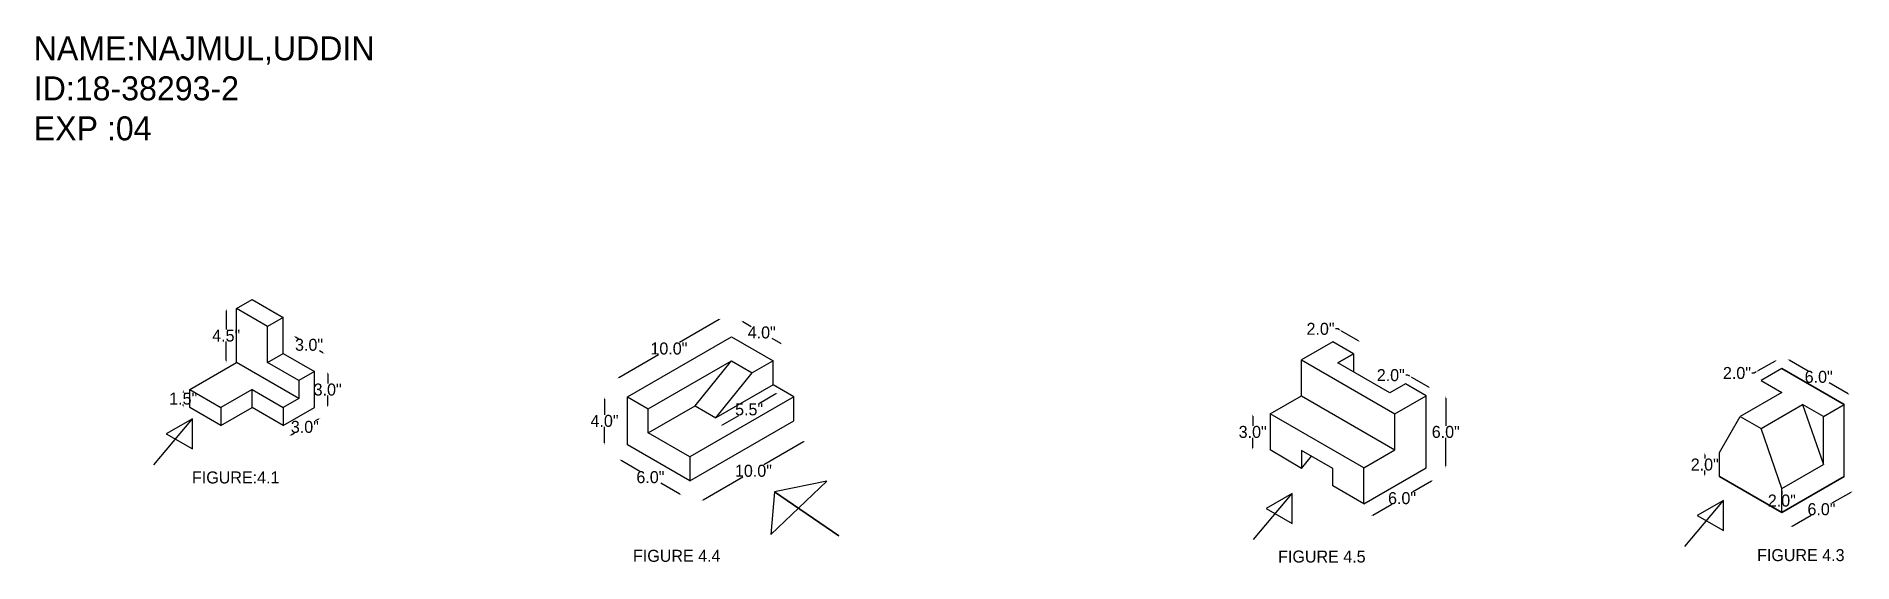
# Model space of a CAD drawing. Header units: inches. Extents: x -394 to 552, y -60 to 150.
# Drawn here: x 15.9 to 167.1, y 22.2 to 66.1 of the extents above; entities that cross this region are included whole.
import ezdxf

# ---------------------------------------------------------------- set-up
doc = ezdxf.new("R2010")
doc.units = ezdxf.units.IN
doc.header["$MEASUREMENT"] = 0
doc.dimstyles.get("Standard").update_dxf_attribs({"dimtxt": 1, "dimasz": 0.18, "dimexe": 0.18, "dimexo": 0.0625, "dimgap": 0, "dimtad": 0, "dimtih": 1, "dimtoh": 1, "dimdec": 1, "dimzin": 0, "dimdsep": 46, "dimlunit": 3, "dimtxsty": 'Standard', "dimcen": 0, "dimse1": 1, "dimse2": 1, "dimadec": 0, "dimazin": 0, "dimtfac": 1, "dimtdec": 1, "dimtofl": 0, "dimtmove": 0, "dimatfit": 3, "dimfxl": 1, "dimtolj": 1, "dimtzin": 0, "dimarcsym": 0})

msp = doc.modelspace()

# ---------------------------------------------------------------- texts
at = {"attachment_point": 1}
for s, insert, char_height, width in [('NAME:NAJMUL,UDDIN\\PID:18-38293-2\\PEXP :04', (15.64, 66.06), 2, 54.4567), ('FIGURE:4.1', (28.82, 29.8), 1, 12.7561), ('FIGURE 4.4', (65.55, 23.27), 1, 33.4551), ('FIGURE 4.5', (119.28, 23.21), 1, 35.3085), ('FIGURE 4.3', (159.17, 23.33), 1, 17.1097)]:
    msp.add_mtext(s, dxfattribs=dict(at, insert=insert, char_height=char_height, width=width))

# ---------------------------------------------------------------- blocks, each defined once
blk = doc.blocks.new('*D6')
at = {"color": 0, "lineweight": -2}
for p, q in [((133.24, 35.91), (133.24, 33.59)), ((133.24, 30.27), (133.24, 32.59))]:
    blk.add_line(p, q, dxfattribs=at)
at = {"color": 0}
for points in [[(133.21, 35.91), (133.27, 35.91), (133.24, 36.09)], [(133.21, 30.27), (133.27, 30.27), (133.24, 30.09)]]:
    blk.add_solid(points, dxfattribs=at)
at = {"layer": 'Defpoints', "color": 0}
for p in [(131.61, 36.09), (131.61, 30.09), (133.24, 30.09)]:
    blk.add_point(p, dxfattribs=at)
at = {"color": 0, "insert": (133.24, 33.09), "char_height": 1, "attachment_point": 5}
blk.add_mtext('\\A1;6.0"', dxfattribs=at)
blk = doc.blocks.new('*D7')
at = {"color": 0, "lineweight": -2}
for p, q in [((132.04, 28.98), (130.47, 28.07)), ((127.16, 26.16), (128.74, 27.07))]:
    blk.add_line(p, q, dxfattribs=at)
at = {"color": 0}
for points in [[(132.03, 29.01), (132.06, 28.96), (132.2, 29.07)], [(127.15, 26.19), (127.18, 26.14), (127, 26.07)]]:
    blk.add_solid(points, dxfattribs=at)
at = {"layer": 'Defpoints', "color": 0}
for p in [(131.61, 30.09), (132.2, 29.07), (126.41, 27.09)]:
    blk.add_point(p, dxfattribs=at)
at = {"color": 0, "insert": (129.6, 27.57), "char_height": 1, "attachment_point": 5}
blk.add_mtext('\\A1;6.0"', dxfattribs=at)
blk = doc.blocks.new('*D8')
at = {"color": 0, "lineweight": -2}
for p, q in [((130.09, 37.82), (129.91, 37.82)), ((130.25, 37.73), (130.09, 37.82)), ((131.83, 36.82), (130.41, 37.64))]:
    blk.add_line(p, q, dxfattribs=at)
at = {"color": 0}
for points in [[(130.42, 37.67), (130.39, 37.62), (130.25, 37.73)], [(131.84, 36.85), (131.81, 36.8), (131.98, 36.73)]]:
    blk.add_solid(points, dxfattribs=at)
at = {"layer": 'Defpoints', "color": 0}
for p in [(129.88, 37.09), (130.25, 37.73), (131.61, 36.09)]:
    blk.add_point(p, dxfattribs=at)
at = {"color": 0, "insert": (128.66, 37.82), "char_height": 1, "attachment_point": 5}
blk.add_mtext('\\A1;2.0"', dxfattribs=at)
blk = doc.blocks.new('*D9')
at = {"color": 0, "lineweight": -2}
for p, q in [((124.24, 41.68), (124.06, 41.68)), ((124.39, 41.59), (124.24, 41.68)), ((125.97, 40.68), (124.55, 41.5))]:
    blk.add_line(p, q, dxfattribs=at)
at = {"color": 0}
for points in [[(124.56, 41.53), (124.53, 41.47), (124.39, 41.59)], [(125.98, 40.71), (125.95, 40.65), (126.12, 40.59)]]:
    blk.add_solid(points, dxfattribs=at)
at = {"layer": 'Defpoints', "color": 0}
for p in [(124.39, 41.59), (123.82, 40.59), (125.55, 39.59)]:
    blk.add_point(p, dxfattribs=at)
at = {"color": 0, "insert": (122.81, 41.68), "char_height": 1, "attachment_point": 5}
blk.add_mtext('\\A1;2.0"', dxfattribs=at)
blk = doc.blocks.new('*D10')
at = {"color": 0, "lineweight": -2}
for p, q in [((117.16, 34.41), (117.16, 33.59)), ((117.16, 31.77), (117.16, 32.59))]:
    blk.add_line(p, q, dxfattribs=at)
at = {"color": 0}
for points in [[(117.13, 34.41), (117.19, 34.41), (117.16, 34.59)], [(117.13, 31.77), (117.19, 31.77), (117.16, 31.59)]]:
    blk.add_solid(points, dxfattribs=at)
at = {"layer": 'Defpoints', "color": 0}
for p in [(117.16, 34.59), (118.62, 34.59), (118.62, 31.59)]:
    blk.add_point(p, dxfattribs=at)
at = {"color": 0, "insert": (117.16, 33.09), "char_height": 1, "attachment_point": 5}
blk.add_mtext('\\A1;3.0"', dxfattribs=at)
blk = doc.blocks.new('*D20')
at = {"color": 0, "lineweight": -2}
for p, q in [((39.36, 34.17), (39.09, 34.01)), ((37.08, 32.85), (37.35, 33.01))]:
    blk.add_line(p, q, dxfattribs=at)
at = {"color": 0}
for points in [[(39.35, 34.19), (39.38, 34.14), (39.52, 34.26)], [(37.06, 32.87), (37.09, 32.82), (36.92, 32.76)]]:
    blk.add_solid(points, dxfattribs=at)
at = {"layer": 'Defpoints', "color": 0}
for p in [(39.02, 35.12), (36.42, 33.62), (39.52, 34.26)]:
    blk.add_point(p, dxfattribs=at)
at = {"color": 0, "insert": (38.22, 33.51), "char_height": 1, "attachment_point": 5}
blk.add_mtext('\\A1;3.0"', dxfattribs=at)
blk = doc.blocks.new('*D21')
at = {"color": 0, "lineweight": -2}
for p, q in [((40.12, 37.94), (40.12, 37.12)), ((40.12, 35.3), (40.12, 36.12))]:
    blk.add_line(p, q, dxfattribs=at)
at = {"color": 0}
for points in [[(40.09, 37.94), (40.15, 37.94), (40.12, 38.12)], [(40.09, 35.3), (40.15, 35.3), (40.12, 35.12)]]:
    blk.add_solid(points, dxfattribs=at)
at = {"layer": 'Defpoints', "color": 0}
for p in [(39.02, 38.12), (40.12, 38.12), (39.02, 35.12)]:
    blk.add_point(p, dxfattribs=at)
at = {"color": 0, "insert": (40.12, 36.62), "char_height": 1, "attachment_point": 5}
blk.add_mtext('\\A1;3.0"', dxfattribs=at)
blk = doc.blocks.new('*D22')
at = {"color": 0, "lineweight": -2}
for p, q in [((28.09, 36.44), (28.09, 36.37)), ((28.09, 35.3), (28.09, 35.37))]:
    blk.add_line(p, q, dxfattribs=at)
at = {"color": 0}
for points in [[(28.06, 36.44), (28.12, 36.44), (28.09, 36.62)], [(28.06, 35.3), (28.12, 35.3), (28.09, 35.12)]]:
    blk.add_solid(points, dxfattribs=at)
at = {"layer": 'Defpoints', "color": 0}
for p in [(28.09, 36.62), (28.63, 36.62), (28.63, 35.12)]:
    blk.add_point(p, dxfattribs=at)
at = {"color": 0, "insert": (28.09, 35.87), "char_height": 1, "attachment_point": 5}
blk.add_mtext('\\A1;1.5"', dxfattribs=at)
blk = doc.blocks.new('*D23')
at = {"color": 0, "lineweight": -2}
for p, q in [((31.67, 43.19), (31.67, 41.62)), ((31.67, 39.05), (31.67, 40.62))]:
    blk.add_line(p, q, dxfattribs=at)
at = {"color": 0}
for points in [[(31.64, 43.19), (31.7, 43.19), (31.67, 43.37)], [(31.64, 39.05), (31.7, 39.05), (31.67, 38.87)]]:
    blk.add_solid(points, dxfattribs=at)
at = {"layer": 'Defpoints', "color": 0}
for p in [(31.67, 43.37), (32.53, 43.37), (32.53, 38.87)]:
    blk.add_point(p, dxfattribs=at)
at = {"color": 0, "insert": (31.67, 41.12), "char_height": 1, "attachment_point": 5}
blk.add_mtext('\\A1;4.5"', dxfattribs=at)
blk = doc.blocks.new('*D24')
at = {"color": 0, "lineweight": -2}
for p, q in [((37.43, 41.01), (37.71, 40.85)), ((39.72, 39.69), (39.44, 39.85))]:
    blk.add_line(p, q, dxfattribs=at)
at = {"color": 0}
for points in [[(37.45, 41.03), (37.42, 40.98), (37.28, 41.1)], [(39.73, 39.71), (39.7, 39.66), (39.87, 39.6)]]:
    blk.add_solid(points, dxfattribs=at)
at = {"layer": 'Defpoints', "color": 0}
for p in [(36.42, 39.62), (39.87, 39.6), (39.02, 38.12)]:
    blk.add_point(p, dxfattribs=at)
at = {"color": 0, "insert": (38.57, 40.35), "char_height": 1, "attachment_point": 5}
blk.add_mtext('\\A1;3.0"', dxfattribs=at)
blk = doc.blocks.new('*D45')
at = {"color": 0, "lineweight": -2}
for p, q in [((79.75, 32.26), (76.44, 30.35)), ((71.4, 27.44), (74.71, 29.35))]:
    blk.add_line(p, q, dxfattribs=at)
at = {"color": 0}
for points in [[(79.74, 32.29), (79.77, 32.23), (79.91, 32.35)], [(71.39, 27.47), (71.42, 27.41), (71.25, 27.35)]]:
    blk.add_solid(points, dxfattribs=at)
at = {"layer": 'Defpoints', "color": 0}
for p in [(78.95, 34.01), (79.91, 32.35), (70.29, 29.01)]:
    blk.add_point(p, dxfattribs=at)
at = {"color": 0, "insert": (75.58, 29.85), "char_height": 1, "attachment_point": 5}
blk.add_mtext('\\A1;10.0"', dxfattribs=at)
blk = doc.blocks.new('*D46')
at = {"color": 0, "lineweight": -2}
for p, q in [((64.56, 30.73), (66.13, 29.82)), ((69.44, 27.91), (67.87, 28.82))]:
    blk.add_line(p, q, dxfattribs=at)
at = {"color": 0}
for points in [[(64.57, 30.75), (64.54, 30.7), (64.4, 30.82)], [(69.46, 27.93), (69.43, 27.88), (69.6, 27.82)]]:
    blk.add_solid(points, dxfattribs=at)
at = {"layer": 'Defpoints', "color": 0}
for p in [(65.09, 32.01), (64.4, 30.82), (70.29, 29.01)]:
    blk.add_point(p, dxfattribs=at)
at = {"color": 0, "insert": (67, 29.32), "char_height": 1, "attachment_point": 5}
blk.add_mtext('\\A1;6.0"', dxfattribs=at)
blk = doc.blocks.new('*D47')
at = {"color": 0, "lineweight": -2}
for p, q in [((63.18, 35.83), (63.18, 34.51)), ((63.18, 32.19), (63.18, 33.51))]:
    blk.add_line(p, q, dxfattribs=at)
at = {"color": 0}
for points in [[(63.15, 35.83), (63.21, 35.83), (63.18, 36.01)], [(63.15, 32.19), (63.21, 32.19), (63.18, 32.01)]]:
    blk.add_solid(points, dxfattribs=at)
at = {"layer": 'Defpoints', "color": 0}
for p in [(63.18, 36.01), (65.09, 36.01), (65.09, 32.01)]:
    blk.add_point(p, dxfattribs=at)
at = {"color": 0, "insert": (63.18, 34.01), "char_height": 1, "attachment_point": 5}
blk.add_mtext('\\A1;4.0"', dxfattribs=at)
blk = doc.blocks.new('*D48')
at = {"color": 0, "lineweight": -2}
for p, q in [((74.69, 42.29), (75.4, 41.88)), ((77.85, 40.47), (77.14, 40.88))]:
    blk.add_line(p, q, dxfattribs=at)
at = {"color": 0}
for points in [[(74.71, 42.31), (74.68, 42.26), (74.54, 42.38)], [(77.86, 40.49), (77.83, 40.44), (78, 40.38)]]:
    blk.add_solid(points, dxfattribs=at)
at = {"layer": 'Defpoints', "color": 0}
for p in [(73.75, 41.01), (78, 40.38), (77.22, 39.01)]:
    blk.add_point(p, dxfattribs=at)
at = {"color": 0, "insert": (76.27, 41.38), "char_height": 1, "attachment_point": 5}
blk.add_mtext('\\A1;4.0"', dxfattribs=at)
blk = doc.blocks.new('*D49')
at = {"color": 0, "lineweight": -2}
for p, q in [((72.72, 42.45), (69.41, 40.54)), ((64.37, 37.63), (67.68, 39.54))]:
    blk.add_line(p, q, dxfattribs=at)
at = {"color": 0}
for points in [[(72.7, 42.47), (72.73, 42.42), (72.87, 42.54)], [(64.35, 37.65), (64.38, 37.6), (64.21, 37.54)]]:
    blk.add_solid(points, dxfattribs=at)
at = {"layer": 'Defpoints', "color": 0}
for p in [(72.87, 42.54), (73.75, 41.01), (65.09, 36.01)]:
    blk.add_point(p, dxfattribs=at)
at = {"color": 0, "insert": (68.54, 40.04), "char_height": 1, "attachment_point": 5}
blk.add_mtext('\\A1;10.0"', dxfattribs=at)
blk = doc.blocks.new('*D50')
at = {"color": 0, "lineweight": -2}
for p, q in [((77.44, 36.26), (76.08, 35.47)), ((72.99, 33.69), (74.35, 34.47))]:
    blk.add_line(p, q, dxfattribs=at)
at = {"color": 0}
for points in [[(77.43, 36.29), (77.46, 36.23), (77.6, 36.35)], [(72.98, 33.72), (73.01, 33.66), (72.84, 33.6)]]:
    blk.add_solid(points, dxfattribs=at)
at = {"layer": 'Defpoints', "color": 0}
for p in [(77.22, 37.01), (77.6, 36.35), (72.45, 34.26)]:
    blk.add_point(p, dxfattribs=at)
at = {"color": 0, "insert": (75.22, 34.97), "char_height": 1, "attachment_point": 5}
blk.add_mtext('\\A1;5.5"', dxfattribs=at)
blk = doc.blocks.new('*D58')
at = {"color": 0, "lineweight": -2}
for p, q in [((166.97, 28.06), (165.4, 27.15)), ((162.09, 25.24), (163.66, 26.15))]:
    blk.add_line(p, q, dxfattribs=at)
at = {"color": 0}
for points in [[(166.96, 28.09), (166.99, 28.04), (167.13, 28.15)], [(162.07, 25.27), (162.1, 25.22), (161.93, 25.15)]]:
    blk.add_solid(points, dxfattribs=at)
at = {"layer": 'Defpoints', "color": 0}
for p in [(166.43, 29.37), (167.13, 28.15), (161.23, 26.37)]:
    blk.add_point(p, dxfattribs=at)
at = {"color": 0, "insert": (164.53, 26.65), "char_height": 1, "attachment_point": 5}
blk.add_mtext('\\A1;6.0"', dxfattribs=at)
blk = doc.blocks.new('*D59')
at = {"color": 0, "lineweight": -2}
for p, q in [((161.85, 39.09), (163.43, 38.18)), ((166.74, 36.27), (165.16, 37.18))]:
    blk.add_line(p, q, dxfattribs=at)
at = {"color": 0}
for points in [[(161.87, 39.11), (161.84, 39.06), (161.7, 39.18)], [(166.75, 36.29), (166.72, 36.24), (166.89, 36.18)]]:
    blk.add_solid(points, dxfattribs=at)
at = {"layer": 'Defpoints', "color": 0}
for p in [(161.23, 38.37), (166.43, 35.37), (166.89, 36.18)]:
    blk.add_point(p, dxfattribs=at)
at = {"color": 0, "insert": (164.3, 37.68), "char_height": 1, "attachment_point": 5}
blk.add_mtext('\\A1;6.0"', dxfattribs=at)
blk = doc.blocks.new('*D60')
at = {"color": 0, "lineweight": -2}
for p, q in [((158.92, 38), (158.74, 38)), ((159.08, 38.09), (158.92, 38)), ((160.66, 39), (159.24, 38.18))]:
    blk.add_line(p, q, dxfattribs=at)
at = {"color": 0}
for points in [[(159.22, 38.21), (159.25, 38.15), (159.08, 38.09)], [(160.64, 39.03), (160.67, 38.97), (160.81, 39.09)]]:
    blk.add_solid(points, dxfattribs=at)
at = {"layer": 'Defpoints', "color": 0}
for p in [(159.08, 38.09), (161.23, 38.37), (159.5, 37.37)]:
    blk.add_point(p, dxfattribs=at)
at = {"color": 0, "insert": (157.49, 38), "char_height": 1, "attachment_point": 5}
blk.add_mtext('\\A1;2.0"', dxfattribs=at)
blk = doc.blocks.new('*D61')
at = {"color": 0, "lineweight": -2}
for p, q in [((161.23, 28.19), (161.23, 27.87)), ((161.23, 26.55), (161.23, 26.87))]:
    blk.add_line(p, q, dxfattribs=at)
at = {"color": 0}
for points in [[(161.2, 28.19), (161.26, 28.19), (161.23, 28.37)], [(161.2, 26.55), (161.26, 26.55), (161.23, 26.37)]]:
    blk.add_solid(points, dxfattribs=at)
at = {"layer": 'Defpoints', "color": 0}
for p in [(161.23, 28.37), (161.23, 28.37), (161.23, 26.37)]:
    blk.add_point(p, dxfattribs=at)
at = {"color": 0, "insert": (161.23, 27.37), "char_height": 1, "attachment_point": 5}
blk.add_mtext('\\A1;2.0"', dxfattribs=at)
blk = doc.blocks.new('*D62')
at = {"color": 0, "lineweight": -2}
for p, q in [((154.81, 31.19), (154.81, 30.87)), ((154.81, 29.55), (154.81, 29.87))]:
    blk.add_line(p, q, dxfattribs=at)
at = {"color": 0}
for points in [[(154.78, 31.19), (154.84, 31.19), (154.81, 31.37)], [(154.78, 29.55), (154.84, 29.55), (154.81, 29.37)]]:
    blk.add_solid(points, dxfattribs=at)
at = {"layer": 'Defpoints', "color": 0}
for p in [(154.81, 31.37), (156.03, 31.37), (156.03, 29.37)]:
    blk.add_point(p, dxfattribs=at)
at = {"color": 0, "insert": (154.81, 30.37), "char_height": 1, "attachment_point": 5}
blk.add_mtext('\\A1;2.0"', dxfattribs=at)

# ---------------------------------------------------------------- dimensions: what is measured, and where the dimension line sits
for p1, p2, distance, picture, middle in [((32.53, 38.87), (32.53, 43.37), 0.86, '*D23', (31.67, 41.12)), ((65.09, 36.01), (73.75, 41.01), 1.76, '*D49', (68.54, 40.04)), ((73.75, 41.01), (77.22, 39.01), 1.57, '*D48', (76.27, 41.38)), ((36.42, 39.62), (39.02, 38.12), 1.71, '*D24', (38.57, 40.35)), ((125.55, 39.59), (123.82, 40.59), -1.15, '*D9', (122.81, 41.68)), ((39.02, 35.12), (39.02, 38.12), -1.1, '*D21', (40.12, 36.62)), ((131.61, 36.09), (129.88, 37.09), -0.74, '*D8', (128.66, 37.82)), ((161.23, 38.37), (159.5, 37.37), -0.83, '*D60', (157.49, 38)), ((161.23, 38.37), (166.43, 35.37), 0.94, '*D59', (164.3, 37.68)), ((28.63, 35.12), (28.63, 36.62), 0.54, '*D22', (28.09, 35.87)), ((72.45, 34.26), (77.22, 37.01), -0.77, '*D50', (75.22, 34.97)), ((36.42, 33.62), (39.02, 35.12), -1, '*D20', (38.22, 33.51)), ((65.09, 32.01), (65.09, 36.01), 1.91, '*D47', (63.18, 34.01)), ((70.29, 29.01), (78.95, 34.01), -1.92, '*D45', (75.58, 29.85)), ((70.29, 29.01), (65.09, 32.01), 1.38, '*D46', (67, 29.32)), ((156.03, 29.37), (156.03, 31.37), 1.22, '*D62', (154.81, 30.37)), ((126.41, 27.09), (131.61, 30.09), -1.18, '*D7', (129.6, 27.57)), ((161.23, 26.37), (166.43, 29.37), -1.4, '*D58', (164.53, 26.65)), ((161.23, 26.37), (161.23, 28.37), 0, '*D61', (161.23, 27.37))]:
    dim = msp.add_aligned_dim(p1=p1, p2=p2, distance=distance, dimstyle='Standard')
    dim.commit()
    dim.dimension.update_dxf_attribs({"geometry": picture, "text_midpoint": middle})
for base, p1, p2, picture, middle in [((133.24, 30.09), (131.61, 36.09), (131.61, 30.09), '*D6', (133.24, 33.09)), ((117.16, 34.59), (118.62, 31.59), (118.62, 34.59), '*D10', (117.16, 33.09))]:
    dim = msp.add_linear_dim(base=base, p1=p1, p2=p2, angle=90, dimstyle='Standard')
    dim.commit()
    dim.dimension.update_dxf_attribs({"geometry": picture, "text_midpoint": middle})

# ---------------------------------------------------------------- linework, layer by layer
for p, q in [((32.53, 43.37), (33.82, 44.12)), ((33.82, 44.12), (36.42, 42.62)), ((32.53, 38.87), (32.53, 43.37)), ((35.12, 41.87), (32.53, 43.37)), ((36.42, 42.62), (35.12, 41.87)), ((36.42, 39.62), (36.42, 42.62)), ((35.12, 38.87), (35.12, 41.87)), ((65.09, 36.01), (73.75, 41.01)), ((73.75, 41.01), (77.22, 39.01)), ((35.12, 38.87), (36.42, 39.62)), ((36.42, 39.62), (39.02, 38.12)), ((123.82, 40.59), (121.22, 39.09)), ((125.55, 39.59), (123.82, 40.59)), ((124.25, 38.84), (125.55, 39.59)), ((125.55, 39.59), (124.25, 38.84)), ((125.55, 39.59), (124.25, 38.84)), ((125.55, 39.59), (125.55, 38.09)), ((28.63, 36.62), (32.53, 38.87)), ((37.72, 35.87), (32.53, 38.87)), ((37.72, 37.37), (35.12, 38.87)), ((39.02, 38.12), (37.72, 37.37)), ((39.02, 35.12), (39.02, 38.12)), ((66.82, 35.01), (73.75, 39.01)), ((70.72, 35.26), (73.75, 39.01)), ((72.45, 34.26), (75.48, 38.01)), ((73.75, 39.01), (75.48, 38.01)), ((77.22, 39.01), (75.48, 38.01)), ((77.22, 37.01), (77.22, 39.01)), ((121.22, 36.09), (121.22, 39.09)), ((121.22, 39.09), (129.01, 34.59)), ((128.58, 36.34), (124.25, 38.84)), ((161.23, 38.37), (159.5, 37.37)), ((166.43, 35.37), (161.23, 38.37)), ((161.23, 38.37), (166.43, 35.37)), ((28.63, 35.12), (28.63, 36.62)), ((28.63, 36.62), (31.23, 35.12)), ((33.82, 36.62), (31.23, 35.12)), ((33.82, 35.12), (33.82, 36.62)), ((33.82, 36.62), (36.42, 35.12)), ((37.72, 37.37), (37.72, 35.87)), ((77.22, 37.01), (72.45, 34.26)), ((78.95, 36.01), (77.22, 37.01)), ((129.88, 37.09), (128.58, 36.34)), ((131.61, 36.09), (129.88, 37.09)), ((161.23, 36.37), (157.77, 34.37)), ((159.5, 37.37), (161.23, 36.37)), ((31.23, 33.62), (28.63, 35.12)), ((31.23, 33.62), (33.82, 35.12)), ((31.23, 35.12), (31.23, 33.62)), ((36.42, 33.62), (33.82, 35.12)), ((37.72, 35.87), (36.42, 35.12)), ((36.42, 35.12), (36.42, 33.62)), ((36.42, 33.62), (39.02, 35.12)), ((65.09, 32.01), (65.09, 36.01)), ((65.09, 36.01), (66.82, 35.01)), ((66.82, 33.01), (70.72, 35.26)), ((66.82, 33.01), (66.82, 35.01)), ((78.95, 36.01), (70.29, 31.01)), ((70.72, 35.26), (72.45, 34.26)), ((78.95, 34.01), (78.95, 36.01)), ((118.62, 34.59), (121.22, 36.09)), ((121.22, 36.09), (129.01, 31.59)), ((129.01, 34.59), (131.61, 36.09)), ((131.61, 30.09), (131.61, 36.09)), ((159.5, 33.37), (162.96, 35.37)), ((164.69, 34.37), (162.96, 35.37)), ((162.96, 35.37), (164.69, 30.37)), ((164.69, 34.37), (166.43, 35.37)), ((164.69, 34.37), (166.43, 35.37)), ((166.43, 29.37), (166.43, 35.37)), ((25.64, 30.36), (28.85, 34.19)), ((28.85, 34.19), (26.68, 32.94)), ((28.85, 31.69), (28.85, 34.19)), ((70.29, 29.01), (78.95, 34.01)), ((126.41, 30.09), (118.62, 34.59)), ((118.62, 34.59), (118.62, 31.59)), ((129.01, 31.59), (129.01, 34.59)), ((156.03, 31.37), (157.77, 34.37)), ((157.77, 34.37), (159.5, 33.37)), ((161.23, 28.37), (159.5, 33.37)), ((164.69, 30.37), (164.69, 34.37)), ((26.68, 32.94), (28.85, 31.69)), ((70.29, 29.01), (65.09, 32.01)), ((70.29, 31.01), (66.82, 33.01)), ((70.29, 31.01), (70.29, 29.01)), ((121.22, 30.06), (118.62, 31.59)), ((123.82, 30.06), (121.22, 31.56)), ((121.22, 31.56), (121.22, 30.06)), ((121.22, 30.06), (122.07, 31.07)), ((126.41, 30.09), (129.01, 31.59)), ((156.03, 29.37), (156.03, 31.37)), ((161.23, 28.37), (164.69, 30.37)), ((77.02, 24.54), (81.68, 28.99)), ((81.68, 28.99), (77.32, 28.1)), ((123.82, 28.59), (123.82, 30.06)), ((126.41, 27.09), (131.61, 30.09)), ((126.41, 27.09), (126.41, 30.09)), ((161.23, 26.37), (156.03, 29.37)), ((156.03, 29.37), (161.23, 26.37)), ((156.03, 29.37), (161.23, 26.37)), ((161.23, 26.37), (166.43, 29.37)), ((161.23, 26.37), (166.43, 29.37)), ((166.43, 29.37), (161.23, 26.37)), ((77.32, 28.1), (77.02, 24.54)), ((77.32, 28.1), (82.68, 24.44)), ((82.68, 24.44), (77.32, 28.1)), ((117.24, 24.13), (120.46, 27.96)), ((120.46, 27.96), (118.29, 26.71)), ((120.46, 25.46), (120.46, 27.96)), ((126.41, 27.09), (123.82, 28.59)), ((153.14, 23.55), (156.36, 27.38)), ((156.36, 27.38), (154.19, 26.13)), ((156.36, 24.88), (156.36, 27.38)), ((161.23, 26.37), (161.23, 28.37)), ((118.29, 26.71), (120.46, 25.46)), ((154.19, 26.13), (156.36, 24.88))]:
    msp.add_line(p, q)

msp.set_redraw_order([(e.dxf.handle, doc.entitydb.next_handle()) for e in msp.query("TEXT MTEXT ATTDEF DIMENSION ARC_DIMENSION")])  # texts and dimensions are drawn at this point

doc.saveas('drawing.dxf')
